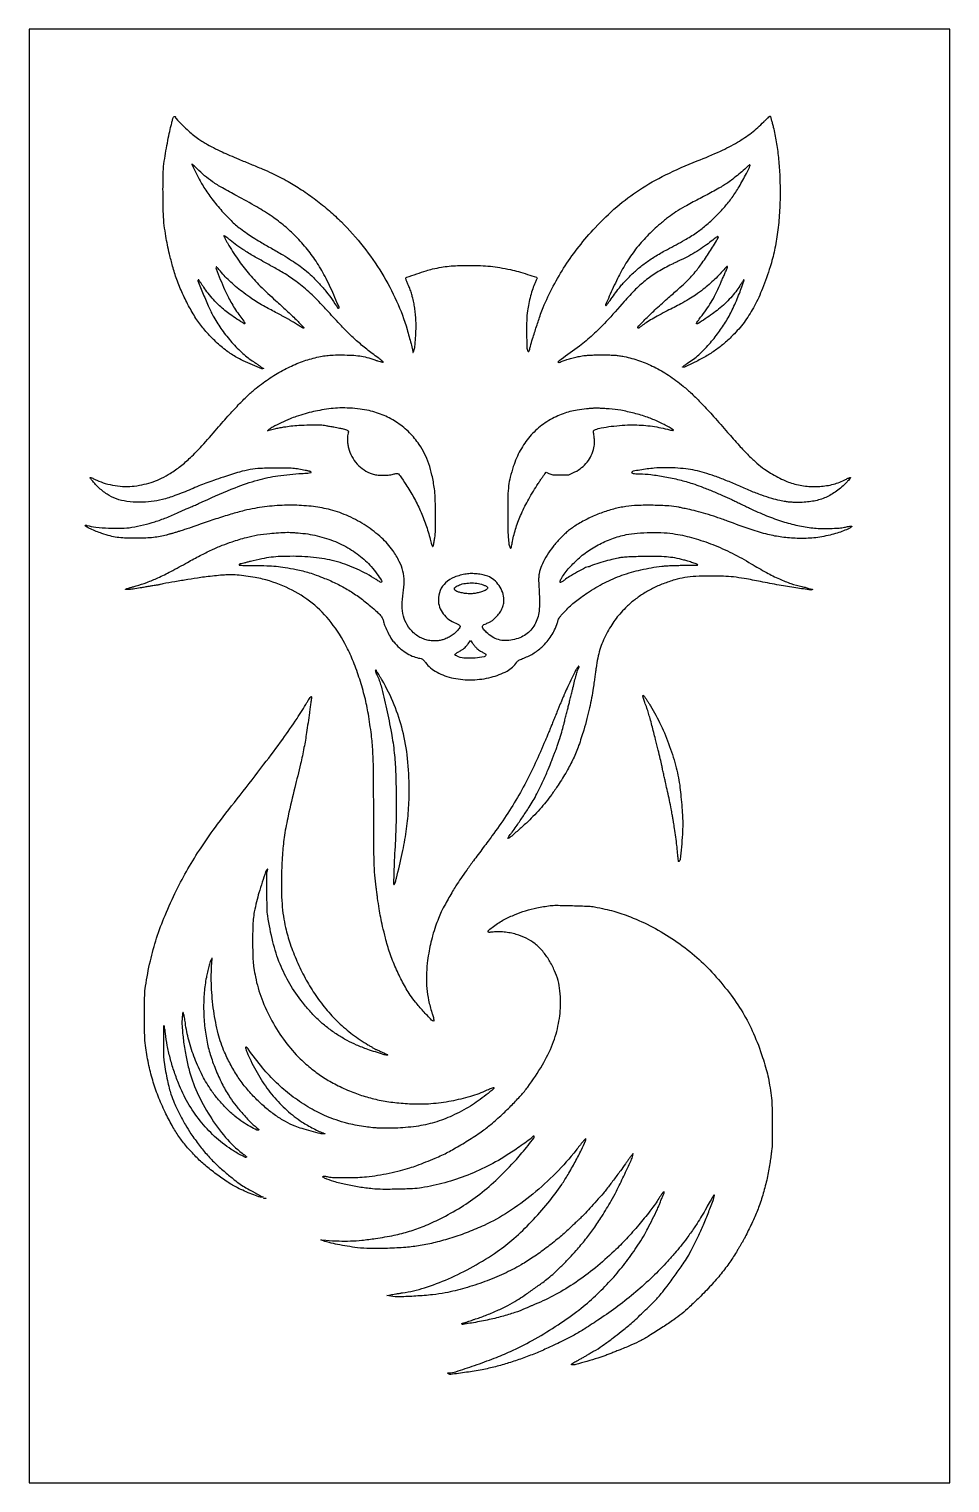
# Model space of a CAD drawing. Extents: x 0 to 1296, y 0 to 2046.
import ezdxf

# ---------------------------------------------------------------- set-up
doc = ezdxf.new("R2010")
doc.units = 0

msp = doc.modelspace()

# ---------------------------------------------------------------- linework, layer by layer
msp.add_lwpolyline([(0, 1023), (0, 0), (648, 0), (1296, 0), (1296, 1023), (1296, 2046), (648, 2046), (0, 2046)], close=True)
for points in [[(1047.353083, 1908, -0.018275), (1051.590014, 1887.448002, -0.015462), (1054.594936, 1865.463415, -0.014468), (1056.391608, 1841.864322, -0.011686), (1056.993473, 1816.454199, -0.015148), (1056.121195, 1787.370084, -0.01812), (1053.480237, 1760.09105, -0.019313), (1049.094855, 1734.752045, -0.023617), (1042.978519, 1711.5, -0.01731), (1032.206251, 1680.955874, -0.029215), (1020.837812, 1656.303643, -0.033397), (1007.956396, 1635.632422, -0.035214), (992.64334, 1617.245624, -0.020296), (980.352864, 1605.437825, -0.023934), (967.779724, 1595.334159, -0.023911), (954.288009, 1586.470588, -0.020187), (939.240269, 1578.384797, -0.000649), (927.278536, 1572.585839, -0.011786), (923.415975, 1570.830539, -0.038054), (921.336708, 1570.12554, -0.14413), (919.978857, 1570.173714, -0.564301), (919.886502, 1570.583767, -0.018158), (921.430126, 1571.961028, -0.019054), (923.696628, 1573.698697, -0.010065), (926.630245, 1575.687887, 0.016619), (935.012389, 1581.53335, 0.019965), (942.473253, 1587.59287, 0.019209), (949.656519, 1594.42649, 0.013555), (957.209777, 1602.619091, 0.020303), (970.420005, 1619.05199, 0.024899), (981.322954, 1635.451981, 0.024152), (990.795698, 1653.269991, 0.017313), (999.700354, 1674, 0.002638), (1003.223053, 1683.196079, 0.011156), (1005.181052, 1688.762506, 0.010037), (1006.31126, 1692.470613, 0.497497), (1005.910893, 1693, 0.16154), (1005.563445, 1692.884739, 0.096405), (1005.267575, 1692.559375, 0.077844), (1005.067716, 1692.073671, 0.058815), (1005, 1691.5, -0.049118), (1004.943474, 1690.925976, -0.069116), (1004.774879, 1690.440625, -0.089295), (1004.526241, 1690.113867, -0.187715), (1004.233631, 1690, 0.228937), (1003.805237, 1689.793, 0.009006), (1002.716386, 1688.368241, 0.014383), (1001.473489, 1686.573827, 0.009493), (1000.144718, 1684.445076, -0.029825), (994.648108, 1676.387782, -0.019953), (987.471374, 1667.83617, -0.019171), (979.228846, 1659.444669, -0.020158), (970.5, 1651.854923, -0.012618), (961.734343, 1645.188987, -0.008951), (951.586865, 1638.141546, -0.003133), (941.571432, 1631.538751, -0.202094), (939.558621, 1631.177107, -0.494846), (939.271343, 1631.80231, -0.020068), (940.72198, 1634.287025, -0.017961), (943.196636, 1637.869593, -0.005791), (947.112931, 1643, 0.016129), (954.926492, 1653.686891, 0.019926), (961.470668, 1664.143209, 0.018326), (967.568954, 1675.779463, 0.010709), (974.05608, 1690.126052, -0.001145), (976.803494, 1696.525391, -0.001627), (979.277202, 1702.20023, -0.000904), (981.391805, 1706.984982, -0.023888), (982.020763, 1708.236431, 0.036087), (982.395636, 1709.029955, 0.024337), (982.711308, 1709.980834, 0.024562), (982.927556, 1710.935525, 0.043941), (982.996454, 1711.736431, 0.36316), (982.685989, 1712.105993, 0.204522), (982.07781, 1711.964814, 0.05041), (980.954335, 1710.954714, 0.011176), (979.255757, 1709, -0.015231), (972.560581, 1701.420246, -0.01291), (965.04603, 1693.820892, -0.012763), (957.047765, 1686.522649, -0.013857), (948.899062, 1679.845991, -0.010613), (937.979931, 1671.75868, -0.019244), (928.67064, 1665.688948, -0.014378), (917.268084, 1659.302604, -0.003557), (898.206897, 1649.507645, 0.006854), (886.602625, 1643.447524, 0.010481), (876.728217, 1637.846877, 0.012122), (868.475872, 1632.659862, 0.020464), (861.856096, 1627.87055, -0.007838), (860.414151, 1626.770817, -0.01116), (859.097004, 1625.843224, -0.007345), (857.975656, 1625.114053, -0.141399), (857.580416, 1625, -0.654702), (856.844483, 1626.686547, -0.007424), (868.161569, 1638.528274, -0.011855), (882.764932, 1652.674276, -0.008081), (899.998451, 1668.085106, 0.003583), (913.674101, 1680.094745, 0.00954), (923.206892, 1688.919931, 0.012647), (930.660943, 1696.461654, 0.013722), (937.517851, 1704.172968, 0.022893), (947.434206, 1717.120382, 0.01104), (958.986127, 1734.533549, 0.004122), (969.987892, 1752.261724, 0.585235), (969.011432, 1754, 0.145533), (968.303124, 1753.789374, 0.009566), (966.519715, 1752.576579, 0.013226), (964.42859, 1751.010566, 0.00946), (962.171045, 1749.154312, -0.021036), (953.296041, 1742.194825, -0.014084), (942.608005, 1734.964372, -0.01378), (931.169327, 1728.122383, -0.016368), (920, 1722.325077, 0.000022), (917.542674, 1721.149939, 0.000005), (913.44375, 1719.189491, 0.000005), (908.732813, 1716.936207, 0.000005), (904, 1714.672338, 0.024707), (885.43102, 1704.634395, 0.030027), (869.166397, 1693.386926, 0.028459), (853.691146, 1679.760381, 0.018843), (837.473725, 1662.5, -0.007274), (812.168065, 1634.286643, -0.020687), (793.468925, 1615.648734, -0.023041), (774.448009, 1599.74705, -0.010996), (748.652049, 1581.007843, 0.01245), (744.615772, 1578.057774, 0.516771), (744.651819, 1577.13883, 0.231347), (746.12036, 1576.957362, 0.007868), (751.742405, 1578.993542, -0.016805), (757.068039, 1580.81538, -0.008771), (763.812457, 1582.74352, -0.008378), (771.188071, 1584.581017, -0.008806), (778.5, 1586.13792, -0.026868), (782.740604, 1586.728851, -0.009116), (788.955424, 1587.142776, -0.00785), (796.719091, 1587.395745, -0.004627), (806, 1587.466443, -0.003978), (817.409704, 1587.356997, -0.013891), (824.763418, 1587.02345, -0.018904), (830.824424, 1586.348457, -0.013773), (837.5, 1585.159498, -0.032217), (859.094924, 1579.224426, -0.032885), (879.595672, 1570.596161, -0.030978), (899.837309, 1558.843288, -0.023016), (920.669333, 1543.5259, -0.021079), (932.55815, 1533.052457, -0.010423), (946.790386, 1518.826252, -0.008654), (963.49093, 1500.807819, -0.00491), (983.110179, 1478.453633, 0.006339), (999.335103, 1460.073218, 0.012608), (1012.728631, 1446.012009, 0.015719), (1024.360729, 1435.108833, 0.024781), (1035.065737, 1426.591503, 0.022343), (1043.60815, 1421.021047, 0.014351), (1053.968025, 1415.301187, 0.01443), (1064.376281, 1410.313064, 0.027973), (1073, 1407.046207, 0.047253), (1092.581938, 1402.836624, 0.046216), (1112.754729, 1402.333252, 0.04757), (1132.090042, 1405.502938, 0.057727), (1149.185369, 1412.190324, -0.012302), (1151.44449, 1413.319762, -0.016971), (1153.528746, 1414.213434, -0.01362), (1155.276344, 1414.839273, -0.160968), (1155.987627, 1414.837458, -0.514226), (1156.126383, 1414.387491, -0.010573), (1154.409941, 1412.22964, -0.015517), (1152.058942, 1409.571361, -0.008705), (1149.048382, 1406.482581, -0.042565), (1134.532297, 1394.361359, -0.056476), (1119.426778, 1386.151873, -0.055774), (1102.71599, 1381.463018, -0.040142), (1083.389208, 1379.876993, -0.005679), (1075.343335, 1379.9552, -0.019447), (1070.123203, 1380.268614, -0.018716), (1064.843441, 1380.992647, -0.004969), (1056.48288, 1382.545555, -0.025554), (1045.337259, 1385.328482, -0.0121), (1031.273575, 1389.988745, -0.010869), (1015.258514, 1396.125285, -0.008296), (998, 1403.508578, 0.008735), (980.755718, 1410.867865, 0.011663), (964.841111, 1416.904935, 0.012968), (950.366639, 1421.594433, 0.019474), (937.5, 1424.858395, 0.0225), (924.333996, 1427.043957, 0.016023), (909.436794, 1428.350255, 0.015799), (894.182574, 1428.713755, 0.019281), (879.921932, 1428.052628, 0.011239), (869.910773, 1426.973667, 0.010304), (859.662654, 1425.420149, 0.005274), (850.381501, 1423.715921, 0.14941), (848.247926, 1422.581259, 0.451928), (848.313034, 1421.557545, 0.10757), (850.066969, 1420.723125, 0.042535), (853.775375, 1420.182665, 0.014487), (859.219726, 1420.015313, -0.029716), (875.086024, 1419.043558, -0.015163), (894.830844, 1416.041078, -0.014882), (915.34437, 1411.64746, -0.019523), (933.757038, 1406.356895, -0.011597), (945.790542, 1402.07272, -0.005749), (960.860264, 1396.110921, -0.005735), (976.153696, 1389.65058, -0.009262), (989, 1383.763943, 0.000039), (994.674811, 1381.035793, 0.000023), (1001.43369, 1377.787521, 0.000023), (1008.171146, 1374.55032, 0.00004), (1013.774265, 1371.859023, 0.015434), (1037.85631, 1361.19596, 0.020651), (1060.342661, 1353.1233, 0.022326), (1081.855575, 1347.429612, 0.024986), (1103, 1343.927782, 0.024243), (1112.968204, 1343.272047, 0.009603), (1126.699226, 1343.299416, 0.008667), (1140.03864, 1343.813666, 0.042495), (1147.5, 1344.871258, -0.004941), (1153.499008, 1346.186708, -0.028691), (1156.70158, 1346.666184, -0.148956), (1157.813878, 1346.435504, -0.508677), (1157.8937, 1345.822271, -0.080435), (1153.992401, 1343.161377, -0.016851), (1146.365732, 1339.89765, -0.017299), (1137.173725, 1336.686773, -0.015772), (1127.495763, 1334.009093, -0.014776), (1115.595488, 1331.487147, -0.019562), (1104.629594, 1329.939969, -0.019336), (1093.475491, 1329.243281, -0.013922), (1081, 1329.294816, -0.02414), (1059.619457, 1331.014174, -0.028427), (1039.658841, 1334.756882, -0.021546), (1016.266486, 1341.617286, -0.007364), (982.963177, 1353.513769, 0.007389), (967.447621, 1359.055274, 0.008609), (952.541984, 1363.847089, 0.009314), (938.839407, 1367.716167, 0.014928), (927, 1370.44729, -0.000764), (923.452361, 1371.160484, -0.000712), (919.821875, 1371.901488, -0.000709), (916.597137, 1372.569224, -0.002415), (914.5, 1373.017155, 0.038841), (900.408703, 1374.968715, 0.011228), (878.438327, 1375.793482, 0.011616), (856.078226, 1375.610939, 0.029933), (840, 1374.13981, 0.027479), (822.696579, 1370.523338, 0.023657), (804.987707, 1364.884147, 0.023376), (787.660974, 1357.51079, 0.025025), (771.5, 1348.700491, 0.012305), (764.677091, 1344.290861, 0.021233), (759.259329, 1340.250041, 0.019719), (753.941191, 1335.55992, 0.009031), (747.365119, 1329.051545, 0.026591), (737.442714, 1317.723339, 0.027804), (728.936329, 1305.567548, 0.029632), (722.414835, 1293.508199, 0.047597), (718.503826, 1282.5, 0.022199), (717.610542, 1278.135018, 0.029042), (717.206439, 1274.08313, 0.019687), (717.19635, 1268.954339, 0.004793), (717.593904, 1260.5, -0.009713), (718.345807, 1240.269339, -0.032358), (717.721759, 1226.993157, -0.047835), (715.621656, 1217.005986, -0.053638), (711.707051, 1208, -0.052096), (706.042118, 1200.086711, -0.060168), (699.104272, 1193.937566, -0.057616), (690.640326, 1189.423991, -0.042199), (680.432079, 1186.372652, -0.055038), (670.189875, 1185.384885, -0.067263), (660.680011, 1186.804125, -0.067226), (651.883882, 1190.697679, -0.054894), (643.75, 1197.018884, -0.023336), (639.470746, 1201.577434, -0.135012), (638.080891, 1204.539333, -0.252582), (638.831648, 1206.771319, -0.090463), (641.75, 1208.646309, 0.010657), (647.08138, 1210.975873, 0.032848), (650.53457, 1212.857596, 0.037162), (653.478159, 1215.044199, 0.016864), (657.002069, 1218.306811, 0.041537), (661.892376, 1224.029464, 0.048669), (665.481091, 1230.198979, 0.051515), (667.655602, 1236.61764, 0.058281), (668.351658, 1243.081285, 0.083769), (666.579183, 1253.030425, 0.066044), (661.564546, 1262.773007, 0.066238), (654.202197, 1270.843743, 0.085447), (645.552015, 1275.894654, 0.035897), (638.543406, 1277.957594, 0.027116), (630.619583, 1279.238585, 0.027138), (622.612534, 1279.653685, 0.036201), (615.353867, 1279.109456, 0.057671), (598.714408, 1274.639844, 0.092189), (586.293213, 1266.826526, 0.106593), (578.685324, 1256.011963, 0.100506), (576, 1242.787834, 0.085748), (577.748756, 1232.665789, 0.075087), (582.826246, 1223.193266, 0.071704), (590.734664, 1215.280186, 0.067162), (600.72625, 1209.712156, -0.014213), (602.596007, 1208.915654, -0.017643), (604.284747, 1208.065433, -0.016103), (605.63547, 1207.266929, -0.11326), (606.168801, 1206.726874, -0.292155), (606.126757, 1203.907903, -0.038696), (602.289031, 1198.970753, -0.040288), (596.936171, 1193.962455, -0.050207), (591.209573, 1190.281427, -0.023765), (585.164074, 1187.55667, -0.040014), (579.844564, 1185.934814, -0.040346), (574.36563, 1185.188952, -0.024639), (567.835173, 1185.153789, -0.043067), (560.423127, 1186.122557, -0.046517), (553.48391, 1188.337828, -0.046189), (547.031921, 1191.814902, -0.041378), (541.067781, 1196.533368, -0.067238), (532.167983, 1207.438235, -0.073972), (526.829243, 1219.976271, -0.065462), (524.981419, 1234.784938, -0.039088), (526.486125, 1252.5, 0.039489), (527.872237, 1268.97508, 0.061247), (526.203832, 1283.128104, 0.058939), (521.084265, 1296.83634, 0.033621), (511.945475, 1312, 0.056084), (495.985937, 1330.135911, 0.039316), (474.446219, 1346.80138, 0.038207), (449.739316, 1360.412431, 0.043451), (424.271493, 1369.430222, 0.032856), (400.177066, 1374.008494, 0.025612), (373.584136, 1375.896405, 0.024522), (345.643954, 1375.075496, 0.023465), (317.5, 1371.529704, 0.019653), (302.936306, 1368.401972, 0.0088), (284.045587, 1363.205355, 0.00818), (262.862653, 1356.596807, 0.007218), (241, 1349.030013, -0.002528), (236.047828, 1347.263852, -0.002), (230.675, 1345.402332, -0.002021), (225.67448, 1343.714719, -0.005031), (222, 1342.532085, 0.000604), (218.798789, 1341.532968, 0.000495), (215.38125, 1340.458086, 0.0005), (212.242114, 1339.463896, 0.001325), (210, 1338.744788, -0.003888), (207.951263, 1338.099264, -0.002308), (205.5, 1337.360174, -0.002309), (203.048355, 1336.645597, -0.003979), (201, 1336.076415, 0.001083), (199.057519, 1335.548751, 0.000835), (196.940625, 1334.964977, 0.000844), (194.964245, 1334.412804, 0.002018), (193.5, 1333.994665, -0.02371), (184.617348, 1331.869921, -0.021124), (175.224735, 1330.497042, -0.017312), (164.155384, 1329.740101, -0.008446), (150, 1329.502808, -0.008656), (134.382335, 1329.775233, -0.026195), (123.790271, 1330.700466, -0.03047), (114.249394, 1332.638759, -0.015414), (102.5, 1336.172778, -0.013884), (94.397076, 1339.137624, -0.014653), (86.617587, 1342.498861, -0.007297), (79.843202, 1345.785781, -0.283355), (79, 1347.154211, -0.214985), (79.172348, 1347.536522, -0.134794), (79.620359, 1347.756136, -0.080745), (80.334459, 1347.775181, -0.036855), (81.25, 1347.581808, 0.043178), (93.943229, 1345.067815, 0.01649), (111.924708, 1343.694089, 0.016679), (130.292002, 1343.511951, 0.035006), (144.5, 1344.843169, 0.0176), (161.018024, 1348.167486, 0.018588), (176.959121, 1352.595937, 0.017917), (193.043828, 1358.357646, 0.014183), (210, 1365.690372, -0.003235), (213.237586, 1367.175432, -0.002541), (216.765625, 1368.744648, -0.002568), (220.061107, 1370.170272, -0.006319), (222.5, 1371.174262, 0.005886), (224.875713, 1372.149839, 0.002726), (227.940625, 1373.470569, 0.0027), (231.146093, 1374.893301, 0.003754), (234, 1376.204343, -0.001113), (236.889311, 1377.550173, -0.000741), (240.20625, 1379.080247, -0.000746), (243.428727, 1380.555135, -0.001462), (246, 1381.718269, -0.009474), (290.207212, 1400.562281, -0.02728), (321.733894, 1411.341516, -0.033691), (350.313127, 1417.359615, -0.022186), (383.771014, 1420.575477, 0.007217), (392.161591, 1421.129159, 0.04265), (396.500987, 1421.854298, 0.560998), (396.753341, 1422.677441, 0.161099), (395.290898, 1423.527108, -0.001609), (393.940624, 1423.815039, -0.000696), (392.144826, 1424.206637, -0.000689), (390.235634, 1424.628507, -0.000914), (388.5, 1425.017867, 0.017127), (379.81428, 1426.672607, 0.018733), (371.291169, 1427.670443, 0.014952), (361.2475, 1428.164787, 0.006084), (347.561722, 1428.262095, 0.010512), (325.855848, 1427.695841, 0.030865), (310.999215, 1426.0728, 0.029178), (296.010563, 1422.581254, 0.008607), (273.5, 1415.508829, 0.002999), (259.763924, 1410.840253, 0.005929), (248.928407, 1406.940348, 0.00658), (238.954835, 1403.066231, 0.004836), (228, 1398.520491, -0.011662), (205.271907, 1389.451085, -0.026478), (187.623473, 1383.925767, -0.032547), (171.954495, 1380.987085, -0.030419), (155.676493, 1380.017364, -0.033649), (137.760198, 1381.248174, -0.053931), (122.901414, 1384.941417, -0.057315), (109.822231, 1391.517568, -0.044364), (97.303721, 1401.416185, -0.014208), (92.453383, 1406.27373, -0.022432), (88.609534, 1410.733264, -0.024595), (86.166263, 1414.17491, -0.592303), (86.618421, 1415, -0.102005), (87.132412, 1414.894038, -0.002183), (89.507082, 1413.859161, -0.004938), (92.277526, 1412.604565, -0.003299), (95.424957, 1411.116293, 0.042639), (107.260457, 1406.619899, 0.030857), (121.04673, 1403.592776, 0.03071), (135.195543, 1402.272396, 0.040512), (148.128225, 1402.91086, 0.02257), (162.186638, 1405.402888, 0.029645), (174.710895, 1409.002174, 0.030031), (186.592585, 1414.013914, 0.024164), (198.713231, 1420.754331, 0.027719), (213.17208, 1430.887104, 0.023809), (227.207868, 1443.056467, 0.01782), (243.261893, 1459.505125, 0.006794), (264.478861, 1483.5, -0.004813), (282.022463, 1503.499669, -0.009705), (296.303855, 1518.857187, -0.012132), (308.556172, 1530.930002, -0.018937), (319.730934, 1540.649984, -0.022442), (339.400528, 1555.086173, -0.026058), (359.353782, 1566.942777, -0.027264), (379.563229, 1576.199974, -0.030153), (400, 1582.853319, -0.013228), (410.173228, 1585.213789, -0.022246), (418.830847, 1586.584788, -0.020199), (428.135431, 1587.25752, -0.00885), (440.5, 1587.431672, -0.011766), (454.503829, 1587.051426, -0.024705), (465.333996, 1585.963932, -0.027182), (475.329788, 1583.897794, -0.017769), (486.600252, 1580.488878, 0.003264), (490.597403, 1579.152171, 0.004691), (494.155619, 1578.024858, 0.002568), (497.172247, 1577.117101, 0.071914), (497.982207, 1577, 0.664897), (498.211643, 1577.546866, 0.02451), (495.967822, 1579.618327, 0.012419), (491.514134, 1583.158615, 0.002214), (483, 1589.529122, -0.01431), (468.003505, 1601.326268, -0.015845), (454.222126, 1613.581713, -0.013403), (439.476576, 1628.325833, -0.006416), (421.301526, 1648, 0.006344), (410.270552, 1659.944273, 0.010459), (400.613429, 1669.720421, 0.011766), (391.461251, 1678.196662, 0.012085), (382, 1686.155622, 0.011249), (373.291421, 1692.813181, 0.015426), (365.148023, 1698.376726, 0.01179), (355.169732, 1704.425098, 0.003729), (340, 1712.988148, -0.003625), (318.305061, 1725.228599, -0.010338), (303.4493, 1734.166133, -0.014492), (292.311672, 1741.643848, -0.020486), (282.88362, 1748.979362, 0.008165), (279.651968, 1751.62409, 0.014291), (276.880633, 1753.69152, 0.008636), (274.610597, 1755.228219, 0.491365), (274.194342, 1755.083025, 0.194489), (274.23713, 1754.398556, 0.004779), (275.651817, 1751.515507, 0.009662), (277.434592, 1748.132979, 0.006342), (279.611502, 1744.304911, 0.018225), (293.738053, 1722.079819, 0.023861), (308.30756, 1702.928637, 0.022474), (325.331534, 1684.396531, 0.013644), (347, 1663.983985, -0.005474), (362.475404, 1649.87556, -0.008041), (375.739268, 1637.11004, -0.003457), (386.679653, 1626.085014, -0.664292), (386.223366, 1625, -0.124373), (385.627686, 1625.150501, -0.005199), (383.696873, 1626.21876, -0.008711), (381.425357, 1627.559368, -0.006053), (378.905036, 1629.148969, 0.00245), (376.214467, 1630.873174, 0.002243), (373.426792, 1632.622919, 0.002241), (370.923972, 1634.162759, 0.007336), (369.25, 1635.148969, 0.000045), (367.736552, 1636.010769, 0.000024), (365.853125, 1637.082902, 0.000024), (363.922289, 1638.181781, 0.000036), (362.25, 1639.133251, 0.00475), (360.203842, 1640.271653, 0.001161), (356.810938, 1642.107153, 0.001189), (352.912109, 1644.19272, 0.001186), (349, 1646.261546, -0.003003), (332.206914, 1655.220387, -0.012701), (322.319901, 1660.900774, -0.015541), (313.708435, 1666.51768, -0.00617), (302.22917, 1674.736762, -0.013857), (292.866611, 1682.024572, -0.014512), (284.069085, 1689.712078, -0.015135), (276.120317, 1697.535556, -0.019346), (269.311998, 1705.229795, 0.010488), (267.085388, 1707.837795, 0.019357), (265.152203, 1709.846038, 0.017184), (263.618252, 1711.222579, 0.528916), (263.201512, 1711.104536, 0.175958), (263.271289, 1708.481973, 0.002534), (269.158704, 1693.742616, 0.007697), (275.258355, 1679.334973, 0.015258), (280.614423, 1668.14411, 0.013847), (285.213435, 1659.816863, 0.01038), (290.716047, 1650.902953, 0.010409), (296.559298, 1642.262583, 0.01432), (302.188223, 1634.766366, -0.022096), (302.980382, 1633.676537, -0.03413), (303.554792, 1632.664204, -0.036945), (303.878693, 1631.838977, -0.278257), (303.782126, 1631.448793, -0.353595), (302.697653, 1631.333789, -0.001642), (292.522952, 1637.961887, -0.00751), (282.856947, 1644.513683, -0.015257), (275.5, 1650.005158, -0.024475), (267.821425, 1656.748858, -0.015877), (259.598392, 1665.238685, -0.015828), (251.8815, 1674.289169, -0.023244), (245.739794, 1682.75, 0.002344), (243.130723, 1686.679739, 0.003813), (240.874361, 1689.989063, 0.000699), (238.864135, 1692.880969, 0.245234), (238.636042, 1693, 0.529606), (237.657618, 1691.559649, 0.002739), (245.23465, 1672.746886, 0.009422), (253.124957, 1654.453134, 0.018937), (260.1593, 1640.393956, 0.031402), (271.392309, 1622.65771, 0.025133), (285.573107, 1605.035619, 0.025666), (300.947036, 1589.469504, 0.040748), (315.75, 1578.008382, -0.004903), (320.062379, 1575.138509, -0.007757), (323.695312, 1572.585783, -0.002836), (326.746841, 1570.343551, -0.23716), (327, 1569.83984, 0.18987), (327.126337, 1569.519141, 0.088602), (327.489583, 1569.246703, 0.068418), (328.028834, 1569.06191, 0.048418), (328.666667, 1569, -0.033835), (329.267162, 1568.959317, -0.09224), (329.66993, 1568.82618, -0.225443), (329.810903, 1568.630422, -0.246318), (329.741605, 1568.408272, -0.300381), (327.558717, 1567.961719, -0.004262), (314.594466, 1573.296046, -0.011844), (301.509059, 1579.179863, -0.018163), (290.5, 1584.947301, -0.037016), (276.257797, 1594.542971, -0.023913), (261.231666, 1607.581752, -0.023686), (247.283026, 1622.23072, -0.032427), (236.284179, 1636.737464, -0.02144), (225.716387, 1654.326599, -0.018203), (216.06092, 1673.729863, -0.018355), (207.93381, 1693.57825, -0.023167), (201.964253, 1712.5, -0.004435), (197.649048, 1729.370894, -0.009955), (194.743767, 1742.264239, -0.010811), (192.498872, 1754.594012, -0.00626), (190.307671, 1769.5, -0.026144), (188.983978, 1785.773805, -0.005832), (188.503707, 1813.660876, -0.005578), (188.659497, 1841.476671, -0.03032), (189.824309, 1856.5, -0.00602), (192.023567, 1871.047627, -0.005891), (194.587235, 1885.644237, -0.006181), (197.30543, 1899.192374, -0.010351), (199.965752, 1910.5, 0.000855), (200.701733, 1913.381641, 0.000867), (201.4242, 1916.251562, 0.000843), (202.044122, 1918.750203, 0.003567), (202.402215, 1920.25, -0.102569), (203.137907, 1921.847129, -0.118168), (204.41883, 1922.924868, -0.24264), (205.482348, 1922.912256, -0.277528), (206, 1922.051474, 0.195452), (206.853704, 1919.950975, 0.003327), (215.76689, 1910.918068, 0.009133), (224.645456, 1902.357784, 0.023068), (231.491317, 1896.55928, 0.008883), (238.710151, 1891.197299, 0.016288), (244.804009, 1887.130145, 0.01595), (251.235116, 1883.413262, 0.008128), (259.532413, 1879.136767, 0.004592), (271.598558, 1873.301329, 0.006264), (282.585957, 1868.278928, 0.005285), (295.024237, 1862.937079, 0.002189), (311.949927, 1855.965817, -0.004397), (328.238908, 1849.172523, -0.007922), (341.450644, 1843.276417, -0.009109), (353.091691, 1837.598246, -0.009152), (364.5, 1831.50823, -0.019907), (383.612898, 1819.830714, -0.015376), (403.501032, 1805.6621, -0.015281), (422.641532, 1790.173828, -0.018702), (439.507991, 1774.515268, -0.029127), (470.228022, 1739.971796, -0.029832), (496.461554, 1702.356936, -0.0307), (517.334804, 1663.031319, -0.035796), (532.035434, 1623.378362, -0.004264), (534.940707, 1613.078789, -0.004831), (537.547265, 1603.150445, -0.003192), (539.663552, 1594.52855, -0.049915), (540.070462, 1591.522933, 0.17534), (540.240401, 1591.099878, 0.464531), (540.524016, 1591.10784, 0.06632), (541.000777, 1591.902222, 0.012029), (541.646441, 1593.5, 0.063716), (543.027742, 1599.327933, 0.009636), (544.061471, 1611.292176, 0.01156), (544.630523, 1624.276994, 0.017889), (544.461083, 1635.5, 0.009333), (543.783735, 1645.225237, 0.015074), (542.804062, 1653.464432, 0.01608), (541.385016, 1661.233969, 0.012875), (539.374821, 1669.5, 0.003494), (537.646637, 1675.713095, 0.017979), (536.542199, 1679.111319, 0.017974), (535.196349, 1682.421792, 0.003491), (532.51251, 1688.288305, -0.014543), (531.51606, 1690.600148, -0.019327), (530.754405, 1692.758626, -0.01692), (530.26057, 1694.565873, -0.150959), (530.314873, 1695.378162, -0.219089), (531.69674, 1696.726251, -0.002032), (545.501275, 1701.57216, -0.007276), (558.661298, 1705.918415, -0.020591), (568, 1708.435291, -0.012352), (580.294266, 1710.893888, -0.018531), (591.135885, 1712.373263, -0.016459), (602.953616, 1713.150137, -0.007407), (618.5, 1713.428677, -0.009114), (635.506919, 1713.171405, -0.017034), (649.241855, 1712.243999, -0.017957), (662.390592, 1710.42598, -0.011527), (677.5, 1707.420421, -0.013364), (688.652268, 1704.618633, -0.008594), (701.431806, 1700.804338, -0.002216), (714.138254, 1696.71069, -0.324383), (715, 1695.522172, -0.102691), (714.961679, 1695.337557, -0.000449), (714.150433, 1693.472191, -0.002148), (713.216526, 1691.354913, -0.001351), (712.107858, 1688.888315, 0.025134), (708.85809, 1680.628918, 0.014857), (705.77831, 1670.489522, 0.01449), (703.186485, 1659.721276, 0.017624), (701.411122, 1649.5, 0.02771), (700.343433, 1636.400643, 0.00952), (700.212443, 1617.369093, 0.00531), (700.648733, 1598.216944, 0.115003), (702.10027, 1592.812644, 0.155761), (702.846416, 1592.088607, 0.408532), (703.489394, 1592.297663, 0.054928), (704.182222, 1594.078571, 0.003486), (705.594505, 1599.512016, -0.014067), (708.597174, 1610.135634, -0.003445), (714.149773, 1627.441272, -0.003283), (719.909882, 1644.596585, -0.016746), (723.492258, 1654, -0.021992), (737.822491, 1684.324706, -0.022884), (754.588564, 1712.861861, -0.02258), (774.114301, 1740.091055, -0.020236), (796.709204, 1766.5, -0.027737), (827.196934, 1795.894606, -0.033198), (859.055506, 1819.878885, -0.030971), (895.629751, 1840.675457, -0.019632), (940.5, 1860.489882, 0.012527), (972.955785, 1874.274611, 0.026315), (997.261618, 1886.90706, 0.032201), (1016.703755, 1900.102856, 0.03402), (1033.914321, 1915.464497, -0.0084), (1037.193814, 1918.708189, -0.01401), (1040.074059, 1921.312299, -0.00765), (1042.503977, 1923.32505, -0.391428), (1043.067788, 1923.285679, -0.118922), (1043.45331, 1922.609466, -0.002024), (1044.631491, 1918.471418, -0.005047), (1045.940559, 1913.613837, -0.003322)], [(229, 1856.501442, 0.116638), (229.416708, 1854.739408, 0.001165), (235.264498, 1843.134899, 0.00415), (240.8611, 1832.316559, 0.013865), (244.786075, 1825.355937, 0.025984), (255.745229, 1809.098191, 0.01822), (269.658287, 1791.946361, 0.018439), (284.285649, 1776.396085, 0.034796), (297.345896, 1765.181024, 0.007833), (306.75524, 1758.40229, 0.010986), (315.378569, 1752.67003, 0.008611), (325.686638, 1746.38588, 0.002862), (341, 1737.525741, -0.004301), (357.171256, 1728.107027, -0.00903), (369.539284, 1720.454762, -0.011322), (379.522687, 1713.701143, -0.01536), (388.199187, 1707.130798, -0.023583), (397.790658, 1698.615997, -0.013631), (408.536721, 1687.54212, -0.013627), (418.675992, 1675.884784, -0.023323), (426.393781, 1665.561577, 0.001761), (434.726139, 1653.352263, 0.419042), (435.933491, 1653.139051, 0.351171), (436.306621, 1654.453823, 0.001642), (430.375447, 1668.397119, 0.015642), (417.926161, 1695.065218, 0.025611), (405.555948, 1716.707966, 0.027687), (391.799089, 1735.742541, 0.023017), (375.191182, 1754.405339, 0.025688), (359.575441, 1768.842575, 0.023215), (342.041872, 1782.127938, 0.019238), (320.479978, 1795.752212, 0.009673), (292.306569, 1811.352802, -0.007747), (272.093, 1822.444238, -0.02046), (258.095398, 1831.186166, -0.026101), (246.975657, 1839.66343, -0.022725), (236.25, 1849.635359, 0.003281), (233.468983, 1852.430209, 0.005778), (231.129687, 1854.697473, 0.001914), (229.143705, 1856.563922, 0.65565)], [(1011.980178, 1853.452318, -0.025713), (1007.23762, 1848.851848, -0.006463), (999.040481, 1841.86509, -0.006921), (990.365754, 1834.863295, -0.015196), (983.5, 1829.806161, -0.011163), (977.205587, 1825.663001, -0.01205), (970.88895, 1821.913329, -0.006114), (961.5924, 1816.841994, -0.000832), (942, 1806.504724, 0.005113), (922.736662, 1796.129282, 0.016984), (910.385366, 1788.754956, 0.021424), (900.140765, 1781.517492, 0.012625), (888.514367, 1772.055069, 0.022653), (869.699906, 1754.397444, 0.026998), (853.695624, 1736.069683, 0.027513), (840.008264, 1716.437169, 0.025293), (828.137093, 1694.873677, 0.004627), (822.174204, 1682.319177, 0.004905), (816.561944, 1669.897311, 0.000838), (811.362104, 1658.026797, 0.308403), (811.530765, 1657.135902, 0.415168), (812.192773, 1657.13698, 0.026748), (813.610592, 1658.725569, 0.012005), (816.090997, 1661.9805, 0.000995), (822.315929, 1670.605399, -0.004066), (828.662941, 1679.286559, -0.014976), (832.881322, 1684.617735, -0.015044), (837.401846, 1689.674879, -0.004132), (844.821798, 1697.361026, -0.021604), (856.292168, 1708.080113, -0.021072), (868.737655, 1717.863655, -0.019884), (882.64117, 1727.058791, -0.01526), (898.5, 1736.013783, 0.007359), (922.790829, 1749.22834, 0.021899), (938.872792, 1759.238106, 0.02691), (952.121802, 1769.401109, 0.016733), (966.569691, 1782.636087, 0.019621), (978.993378, 1795.799813, 0.023874), (989.513456, 1809.091887, 0.022192), (999.298485, 1824.112286, 0.013643), (1009.527927, 1842.584671, 0.008636), (1013.264557, 1850.104338, 0.05555), (1014.649763, 1854.110285, 0.598133), (1013.910383, 1854.751785, 0.115041)], [(425, 1511.906954, 0.010228), (411.998161, 1509.943109, 0.013362), (400.205799, 1507.58841, 0.013409), (388.589526, 1504.614534, 0.010422), (376.120899, 1500.780924, 0.022694), (367.265544, 1497.402064, 0.008135), (354.963498, 1491.817177, 0.006443), (343.080102, 1485.998763, 0.052441), (338, 1482.721144), (335.5, 1480.708695), (338, 1481.421858, -0.007104), (345.616938, 1483.478143, -0.013205), (351.856401, 1484.893462, -0.011513), (358.700925, 1486.093929, -0.004132), (368.5, 1487.498195, -0.022005), (379.559668, 1488.497048, -0.00856), (394.916789, 1488.941745, -0.007431), (409.852304, 1488.896455, -0.042889), (417.700779, 1488.080274, 0.001316), (419.998852, 1487.646136, 0.000602), (422.999604, 1487.091166, 0.000596), (426.160648, 1486.514384, 0.000823), (429, 1486.004626, -0.003601), (437.021236, 1484.518497, -0.012914), (442.110034, 1483.400687, -0.019561), (445.538532, 1482.410464, -0.059928), (447.723169, 1481.381981, -0.040141), (448.857659, 1480.537388, -0.136923), (449.35632, 1479.773692, -0.131982), (449.397072, 1478.845005, -0.036198), (448.973169, 1477.429428, 0.074023), (448.168779, 1473.755518, 0.024149), (448.060381, 1468.191992, 0.024171), (448.52917, 1462.126881, 0.031263), (449.572082, 1456.644345, 0.059062), (454.304461, 1444.387694, 0.062915), (461.694637, 1433.861669, 0.063748), (471.373009, 1425.615203, 0.063441), (482.831885, 1420.056634, 0.049065), (489.313409, 1418.560314, 0.029271), (497.215658, 1418.003809, 0.028831), (505.352193, 1418.377248, 0.039245), (512.574853, 1419.70619, -0.033885), (517.407878, 1420.649053, -0.20634), (519.799356, 1419.956076, -0.071999), (522.114146, 1417.410929, -0.001998), (530.429149, 1405, -0.021425), (541.207664, 1387.158547, -0.020735), (550.546968, 1368.267565, -0.02055), (558.365743, 1348.495893, -0.020145), (564.592726, 1328.018224, 0.006734), (566.523128, 1320.999106, 0.065224), (567.757456, 1318.175527, 0.562396), (568.647901, 1318.172147, 0.101678), (569.352904, 1320.119748, -0.002109), (569.613965, 1321.8604, -0.000671), (570.017132, 1324.450295, -0.00067), (570.474073, 1327.334692, -0.000747), (570.922652, 1330.115297, 0.036927), (571.864536, 1340.837493, 0.00479), (571.96155, 1363.834599, 0.005231), (571.598074, 1386.801528, 0.029585), (570.553286, 1399, 0.0178), (567.034818, 1418.314551, 0.028946), (562.530361, 1434.361439, 0.032518), (556.673069, 1448.349553, 0.033023), (549.077578, 1461.385035, 0.048157), (535.356094, 1478.015554, 0.047759), (518.671141, 1491.765656, 0.047307), (499.523148, 1502.208273, 0.045467), (478.5, 1509.032183, 0.024823), (465.817077, 1511.25311, 0.017511), (451.399755, 1512.535295, 0.017646), (437.14826, 1512.797479, 0.028148)], [(784.5, 1511.536361, 0.012997), (771.567357, 1509.792388, 0.023131), (761.053731, 1507.592262, 0.025517), (751.52566, 1504.607639, 0.020849), (741.670995, 1500.484318, 0.052306), (721.664482, 1488.424104, 0.053707), (704.791559, 1472.568849, 0.052435), (691.357805, 1453.11692, 0.045787), (681.538071, 1430.406604, 0.016707), (677.20489, 1415.516646, 0.032229), (674.917849, 1403.318903, 0.024322), (673.872425, 1388.87963, 0.005929), (673.591036, 1365, 0.004298), (673.769228, 1344.449058, 0.013286), (674.377585, 1330.580093, 0.017335), (675.386314, 1321.015293, 0.090226), (677.04669, 1316, 0.269554), (677.749372, 1315.574449, 0.318918), (678.377116, 1316.003453, 0.037992), (679.052465, 1318.370702, 0.002792), (680.371297, 1325, -0.030282), (685.365777, 1344.451304, -0.026629), (692.851614, 1364.033842, -0.02413), (703.144588, 1384.467384, -0.016825), (716.60825, 1406.5, -0.002117), (719.524209, 1410.889094, -0.002566), (722.297331, 1414.979557, -0.00217), (724.663353, 1418.399339, -0.017663), (725.807019, 1419.919767), (727.764714, 1422.339534), (731.632357, 1420.419767, 0.047559), (734.183806, 1419.442786, 0.037719), (737.081117, 1418.869818, 0.023815), (741.090792, 1418.57975, 0.006149), (747.575391, 1418.5), (759.650782, 1418.5), (768.209234, 1422.74088, 0.054272), (777.685688, 1428.794882, 0.057089), (785.459075, 1436.655626, 0.056797), (791.284865, 1446.109179, 0.052759), (795.010211, 1456.866094, 0.040352), (795.631495, 1461.052941, 0.024133), (795.724126, 1466.087067, 0.021817), (795.309099, 1471.724683, 0.017384), (794.386374, 1477.753395, -0.030685), (794.145182, 1479.668362, -0.150471), (794.395874, 1480.716534, -0.137397), (795.206551, 1481.493629, -0.024048), (797.136002, 1482.409243, -0.054497), (805.281254, 1484.805372, -0.012927), (819.292552, 1486.942546, -0.013698), (834.888397, 1488.477726, -0.017539), (849.307371, 1488.992011, -0.015655), (861.782506, 1488.608544, -0.015981), (874.123245, 1487.445136, -0.016063), (886.302787, 1485.503613, -0.016211), (898.29498, 1482.788909, 0.007502), (901.320879, 1482.048309, 0.011621), (903.955842, 1481.509267, 0.006019), (906.164813, 1481.138015, 0.239389), (906.619858, 1481.286524, 0.486889), (906.518684, 1482.119906, 0.004906), (900.639515, 1485.596007, 0.011482), (893.650477, 1489.42495, 0.008339), (885.708939, 1493.374927, 0.028675), (870.197898, 1499.706247, 0.018673), (851.669782, 1505.29308, 0.01871), (832.859713, 1509.461953, 0.029757), (816.5, 1511.454377, -0.000646), (812.304745, 1511.718966, -0.000584), (807.96875, 1512.003141, -0.000585), (804.087036, 1512.266661, -0.001873), (801.5, 1512.455066, 0.025987), (798.806963, 1512.521006, 0.006627), (794.44375, 1512.343169, 0.006735), (789.460939, 1512.00652, 0.00678)], [(378.653421, 1337.00928, -0.038148), (405.609701, 1332.828008, -0.040617), (431.036915, 1324.645519, -0.042025), (453.999281, 1312.792301, -0.047711), (473.624445, 1297.690393, -0.026836), (481.537142, 1289.463127, -0.019885), (489.399154, 1279.590073, -0.011094), (496.051934, 1270.082263, -0.357609), (495.792673, 1267.45934, -0.318407), (495.337695, 1267.381762, -0.008163), (493.376956, 1268.362892, -0.014413), (491.035328, 1269.669961, -0.008969), (488.363449, 1271.329757, 0.03548), (461.622992, 1286.038105, 0.039871), (434.076473, 1296.163479, 0.038526), (404.457831, 1302.029753, 0.029518), (371.5, 1303.99297, 0.009168), (353.856423, 1303.677879, 0.020818), (340.559932, 1302.641011, 0.021579), (327.687723, 1300.529286, 0.010586), (311.5, 1296.791478, -0.000554), (306.740836, 1295.591516, -0.000715), (302.367486, 1294.500629, -0.000541), (298.699043, 1293.595357, -0.006316), (297.261655, 1293.261492, 0.041542), (296.443333, 1293.009583, 0.075476), (295.841611, 1292.655135, 0.120258), (295.543456, 1292.261651, 0.245416), (295.570672, 1291.885651, 0.246998), (296.178857, 1291.526915, 0.001875), (302.120238, 1291.26016, 0.006329), (309.016083, 1291.063858, 0.00395), (317.098431, 1291, -0.006876), (334.656525, 1290.758546, -0.016316), (347.697715, 1289.97341, -0.017232), (360.229863, 1288.370375, -0.008551), (376, 1285.520462, -0.012917), (385.329243, 1283.417401, -0.013866), (394.317301, 1280.878677, -0.01213), (404.118403, 1277.551384, -0.006578), (416.009613, 1273.011744, -0.019858), (433.551196, 1265.229558, -0.021939), (449.830925, 1256.311867, -0.021854), (465.321932, 1245.968708, -0.0194), (480.5, 1233.913996, -0.006952), (489.708358, 1225.773815, -0.033114), (494.58004, 1220.71731, -0.057306), (497.348967, 1216.546683, -0.063709), (498.979629, 1212, 0.042368), (501.031226, 1205.409736, 0.018611), (504.791672, 1197.07207, 0.018591), (509.152797, 1189.052832, 0.043314), (513.132521, 1183.5, 0.033952), (521.205005, 1175.279263, 0.038302), (530.013804, 1168.582047, 0.040925), (539.132957, 1163.698282, 0.053957), (548.131205, 1160.894405, -0.019569), (551.754406, 1160.033091, -0.076906), (553.839167, 1159.086971, -0.072607), (555.600319, 1157.528239, -0.016271), (558.092764, 1154.37443, 0.061461), (564.976616, 1147.117567, 0.045628), (574.119078, 1140.892218, 0.041807), (585.106784, 1135.945118, 0.034424), (597.5, 1132.506297, 0.057412), (623.837586, 1130.205237, 0.055536), (650.317068, 1133.896541, 0.060787), (672.636615, 1142.576396, 0.125259), (686.359702, 1155.145534, -0.073887), (687.484463, 1156.40859, -0.036753), (689.229889, 1157.660657, -0.031024), (691.510128, 1158.867461, -0.019916), (694.285759, 1159.991928, 0.022173), (702.103152, 1163.200051, 0.026159), (709.172738, 1166.935271, 0.026909), (715.640026, 1171.285941, 0.026316), (721.653162, 1176.336426, 0.026668), (729.130513, 1184.105813, 0.036285), (734.940871, 1191.903461, 0.036062), (739.588693, 1200.497762, 0.025871), (743.558322, 1210.674021, -0.019604), (745.33848, 1215.411969, -0.049148), (747.09652, 1218.654474, -0.037668), (749.714452, 1221.95657, -0.007819), (754.82676, 1227.321631, -0.010879), (762.196141, 1234.497908, -0.016599), (768.923353, 1240.36455, -0.015477), (776.362578, 1246.055491, -0.007972), (786, 1252.735944, -0.029876), (809.731508, 1266.655147, -0.03183), (834.465953, 1277.319781, -0.030798), (861.086978, 1285.028558, -0.02474), (890.476217, 1290.098164, -0.015181), (895.657891, 1290.570943, -0.004701), (903.477343, 1290.971859, -0.004697), (912.232611, 1291.255898, -0.005151), (920.726217, 1291.364076, 0.002867), (928.500143, 1291.427571, 0.004778), (935.044576, 1291.581113, 0.000918), (940.75572, 1291.780221, 0.403509), (941, 1292.033631, 0.317023), (940.58406, 1292.623708, 0.001889), (933.976808, 1294.953631, 0.00788), (927.340527, 1297.148998, 0.011959), (921.5, 1298.82723, 0.018503), (908.820096, 1301.647867, 0.024396), (897.083394, 1303.219312, 0.019236), (883.285358, 1303.852382, 0.006803), (863.5, 1303.729233, 0.003436), (851.245175, 1303.401937, 0.007168), (841.70688, 1302.944627, 0.00899), (834.316693, 1302.350499, 0.022949), (829, 1301.579075, 0.017196), (820.340739, 1299.602945, 0.005895), (807.939948, 1296.163608, 0.004585), (795.818433, 1292.526471, 0.039853), (790.596362, 1290.438632, -0.010071), (789.425876, 1289.887781, -0.012341), (788.310238, 1289.422598, -0.010853), (787.360719, 1289.077437, -0.081921), (786.891262, 1289, 0.121021), (783.313147, 1288.121073, 0.005311), (771.92056, 1282.009784, 0.009739), (760.78782, 1275.599183, 0.027553), (753.373862, 1270.559295, -0.010262), (749.799689, 1267.944553, -0.097534), (748.075861, 1267.181712, -0.451771), (747.409868, 1267.663719, -0.100945), (747.57792, 1269.25, -0.066531), (749.794378, 1273.962689, -0.017949), (754.524506, 1280.753878, -0.017913), (760.481842, 1288.119345, -0.018101), (766.931307, 1295.013063, -0.037236), (782.805562, 1308.603569, -0.03533), (800.791424, 1319.954519, -0.035221), (820.254101, 1328.691178, -0.036459), (840.529118, 1334.491357, -0.031559), (855.670529, 1336.666039, -0.016642), (874.651182, 1337.544931, -0.016602), (893.911737, 1337.15564, -0.027836), (910, 1335.393947, -0.029365), (935.501381, 1329.599223, -0.023135), (962.312563, 1320.463289, -0.022033), (989.570339, 1308.332158, -0.020325), (1016.417682, 1293.545383, 0.010858), (1037.819447, 1281.224231, 0.019152), (1056.06969, 1272.128682, 0.022827), (1072.306175, 1265.673647, 0.031002), (1087.5, 1261.455977, -0.007532), (1090.633591, 1260.742556, -0.01032), (1093.429062, 1260.00023, -0.007367), (1095.72894, 1259.301557, -0.109883), (1096.45, 1258.88048, 0.102352), (1097.012318, 1258.540772, 0.029589), (1097.992396, 1258.258641, 0.028419), (1099.161275, 1258.064841, 0.026877), (1100.366667, 1258, -0.019663), (1101.463622, 1257.956845, -0.044793), (1102.280106, 1257.818231, -0.097362), (1102.698191, 1257.615342, -0.455682), (1102.714546, 1257.381213, -0.236111), (1100.219319, 1256.549698, -0.001953), (1079.268614, 1259.629733, -0.006622), (1055.675591, 1263.512679, -0.004797), (1029.5, 1268.437071, 0.004996), (1006.641868, 1272.727936, 0.016423), (991.446787, 1274.911459, 0.018679), (977.187021, 1275.947465, 0.008052), (958.129213, 1276.310894, 0.013689), (938.276313, 1275.826122, 0.028327), (922.859343, 1274.14788, 0.030926), (908.614495, 1270.859077, 0.019958), (892.581151, 1265.391556, 0.024092), (877.589901, 1258.755616, 0.025907), (863.67764, 1250.850726, 0.026498), (850.949707, 1241.735438, 0.02799), (839.5, 1231.479779, 0.016314), (831.402173, 1222.818021, 0.021186), (824.597748, 1214.347788, 0.021168), (818.530079, 1205.326076, 0.016241), (812.655206, 1195, 0.021862), (807.363815, 1183.791498, 0.02528), (803.350572, 1172.687075, 0.024), (800.325212, 1160.752365, 0.01662), (798.009665, 1147.018968, -0.000908), (797.305164, 1141.856001, -0.000501), (796.42611, 1135.546578, -0.000412), (795.344326, 1127.88441, -0.000226), (794.007175, 1118.5, -0.010922), (791.752113, 1104.858562, -0.009349), (788.796586, 1090.598683, -0.008764), (785.102409, 1075.541711, -0.007072), (780.62357, 1059.5, -0.01468), (773.470928, 1037.606367, -0.022764), (765.902647, 1019.228321, -0.022689), (756.675573, 1001.571078, -0.014457), (744.443748, 981.878543, -0.008614), (735.524568, 968.896025, -0.01377), (727.41801, 958.159532, -0.014353), (718.986209, 948.209, -0.010538), (709.098348, 937.65338, -0.012706), (699.874293, 928.681088, -0.007069), (688.207506, 918.197889, -0.002124), (676.22882, 907.826044, -0.179228), (673.9984, 907, -0.584489), (673.827353, 907.303704, -0.007733), (675.249711, 909.570312, -0.012431), (677.183863, 912.392971, -0.006856), (679.679734, 915.75, 0.012249), (685.555126, 923.833216, 0.003111), (694.683783, 937.239473, 0.003221), (703.720898, 950.87948, 0.010205), (709.522644, 960.168638, 0.019963), (714.63157, 969.565959, 0.005212), (722.067095, 985.052816, 0.005534), (729.380956, 1001.164802, 0.01267), (734.447331, 1013.5, -0.000518), (736.701428, 1019.391583, -0.000712), (738.740168, 1024.68125, -0.00045), (740.464963, 1029.125536, -0.008625), (741.027294, 1030.5, 0.021321), (743.394589, 1036.733174, 0.004456), (746.975836, 1047.858911, 0.004961), (750.481325, 1059.496298, 0.010819), (752.886364, 1068.5, -0.001039), (754.256779, 1074.064721, -0.000555), (755.973366, 1080.940625, -0.000552), (757.74193, 1087.958593, -0.000861), (759.282562, 1094, 0.00147), (760.806439, 1100.006266, 0.000973), (762.522776, 1106.9125, 0.000979), (764.164294, 1113.629616, 0.001904), (765.44393, 1119, -0.004424), (767.736459, 1128.410712, -0.006424), (769.939269, 1136.669676, -0.005632), (771.891635, 1143.339471, -0.047326), (773.084507, 1146.236431, 0.025343), (773.998272, 1148.205342, 0.228443), (773.937933, 1149.127495, 0.487188), (773.358256, 1149.21486, 0.038674), (772.152639, 1147.884859, 0.04615), (769.722581, 1144.067111, 0.003137), (763.908766, 1132.574322, 0.004988), (758.145331, 1120.706201, 0.010981), (754.032524, 1111.5, -0.000185), (752.428639, 1107.691066, -0.000087), (750.351461, 1102.765625, -0.000086), (748.172741, 1097.604383, -0.000121), (746.226846, 1093, 0.002026), (744.116854, 1087.953779, 0.000917), (741.390868, 1081.325, 0.000907), (738.539631, 1074.3191, 0.001242), (735.999508, 1068, -0.001527), (733.528127, 1061.862039, -0.001306), (730.887455, 1055.409375, -0.001315), (728.456147, 1049.556009, -0.003752), (726.723004, 1045.5, 0.001035), (725.099111, 1041.756104, 0.000531), (723.078746, 1037.057874, 0.000528), (721.009098, 1032.2168, 0.000797), (719.217372, 1027.99489, -0.015601), (705.301366, 997.728333, -0.015185), (689.406556, 968.109028, -0.014948), (671.484466, 939.059343, -0.014032), (651.492231, 910.5, -0.000041), (646.172196, 903.338, -0.000019), (639.257265, 894.03125, -0.000019), (631.991013, 884.253215, -0.000026), (625.485094, 875.5, 0.003905), (615.96612, 862.483247, 0.005376), (607.631574, 850.630504, 0.006001), (600.813696, 840.449996, 0.01476), (596.12055, 832.77083, 0.003068), (585.846321, 814.528432, 0.013541), (580.153324, 803.585446, 0.019528), (576.115498, 794.385427, 0.012282), (572.089455, 783.354891, 0.011226), (567.95151, 770.116689, 0.014968), (564.827984, 757.912982, 0.014861), (562.424007, 745.474568, 0.010817), (560.463957, 731.521806, 0.023308), (559.146893, 713.087143, 0.029213), (559.724152, 695.96066, 0.029529), (562.281326, 679.170733, 0.024718), (566.908309, 661.75, -0.006066), (568.495228, 656.563044, -0.01794), (569.412713, 652.953213, -0.0184), (569.8555, 650.466598, -0.455666), (569.44981, 650, -0.207689), (566.383761, 651.330984, -0.004223), (554.742915, 663.997224, -0.010568), (543.736694, 676.707846, -0.027236), (536.50531, 686.459723, -0.023589), (525.723693, 704.592406, -0.019915), (516.024744, 724.699382, -0.019655), (507.824783, 745.821146, -0.021199), (501.536627, 767, -0.004178), (497.601526, 783.229918, -0.00894), (494.893442, 795.834438, -0.009469), (492.732986, 808.066803, -0.005317), (490.548641, 823, 0.000052), (489.912147, 827.696109, 0.000056), (489.287562, 832.296875, 0.000053), (488.74913, 836.256583, 0.000258), (488.442655, 838.5, -0.0153), (486.661404, 855.291061, -0.010866), (485.651493, 874.199904, -0.006447), (485.149799, 900.976634, -0.00142), (485.011847, 946.941402, 0.002118), (484.775116, 1000.772769, 0.011734), (483.846038, 1029.705396, 0.017675), (481.715201, 1053.078538, 0.009246), (477.499243, 1082, 0.021017), (472.567815, 1105.685549, 0.016269), (465.288086, 1131.01738, 0.016408), (456.484088, 1155.501619, 0.023237), (446.948618, 1176.600921, 0.048019), (425.126908, 1210.879977, 0.057425), (398.285785, 1238.144137, 0.057882), (366.137475, 1258.427693, 0.050002), (328.588542, 1272.01939, 0.018545), (317.973001, 1274.28528, 0.011155), (305.238336, 1276.221668, 0.01118), (292.637254, 1277.565379, 0.021555), (282.5, 1277.978908, 0.017596), (275.041402, 1277.698922, 0.005623), (263.980024, 1276.76807, 0.005748), (252.087096, 1275.494279, 0.008055), (241.5, 1274.063784, 0.002348), (223.49151, 1271.247875, 0.002249), (205.248313, 1268.223184, 0.000866), (188.365776, 1265.315917, 0.04326), (185.103574, 1264.452536, -0.034898), (184.23624, 1264.207419, -0.004399), (182.324423, 1263.826113, -0.00515), (180.042879, 1263.416206, -0.004256), (177.603574, 1263.025172, 0.002432), (174.300242, 1262.507982, 0.000601), (168.886675, 1261.626725, 0.000615), (162.690419, 1260.602583, 0.000616), (156.5, 1259.563745, -0.007121), (146.396085, 1258.003035, -0.015722), (138.636178, 1257.165057, -0.075605), (136.030144, 1257.360334, -0.758624), (136, 1258.000064, -0.007599), (137.574795, 1258.495305, -0.000792), (141.290625, 1259.595685, -0.000983), (145.721946, 1260.890851, -0.000787), (150.5, 1262.269019, 0.019906), (165.874786, 1267.347833, 0.017767), (181.402207, 1273.810201, 0.014009), (199.458548, 1282.709693, 0.006063), (223, 1295.511577, -0.008095), (240.75763, 1305.074923, -0.01118), (257.015503, 1313.038157, -0.01244), (271.965731, 1319.504459, -0.016968), (285.75947, 1324.530392, -0.011702), (305.796487, 1330.555016, -0.024883), (321.594975, 1334.069899, -0.022334), (338.693195, 1336.2097, -0.00775), (363.5, 1337.80798, -0.022452), (365.318142, 1337.815152, -0.002927), (369.188818, 1337.633851, -0.003403), (373.78025, 1337.360503, -0.00284)], [(636.763167, 1264.696544, -0.019945), (638.924464, 1264.023928, -0.018871), (641.06629, 1263.170116, -0.019219), (642.902426, 1262.270669, -0.060481), (644.021263, 1261.480757, -0.021969), (645.155541, 1260.359792, -0.162607), (645.464551, 1259.676982, -0.182451), (645.282364, 1258.987535, -0.029079), (644.391898, 1257.880549, -0.109392), (641.912764, 1256.120699, -0.020349), (636.651158, 1254.14798, -0.022428), (630.630699, 1252.461233, -0.029365), (625, 1251.496979, -0.038369), (619.410615, 1251.305789, -0.024073), (612.89338, 1251.898152, -0.024148), (606.703993, 1253.06967, -0.054856), (602.229356, 1254.677505, -0.062286), (599.410907, 1256.519914, -0.225454), (598.552621, 1258.42178, -0.214523), (599.470102, 1260.359505, -0.056874), (602.378872, 1262.316879, -0.060423), (609.715635, 1265.061686, -0.042075), (618.464151, 1266.412521, -0.040316), (627.764866, 1266.305642, -0.042462)], [(628.760639, 1175.932077, 0.034077), (630.400631, 1174.309554, 0.017026), (632.675267, 1172.478155, 0.016819), (635.168955, 1170.73459, 0.023767), (637.508263, 1169.367023, -0.008384), (639.611404, 1168.22281, -0.012969), (641.384144, 1167.157844, -0.007249), (642.813241, 1166.218678, -0.247662), (642.997624, 1165.872445, -0.361407), (640.302755, 1162.606035, -0.025657), (627.724318, 1160.883751, -0.0321), (614.191692, 1160.604986, -0.08115), (604.583195, 1162.608071, -0.014426), (602.676566, 1163.405925, -0.019858), (601.016617, 1164.238461, -0.016918), (599.720053, 1165.012888, -0.173834), (599.346105, 1165.500416, -0.29334), (599.49178, 1166.046721, -0.019051), (600.805175, 1167.156209, -0.022893), (602.587279, 1168.42192, -0.014639), (604.762911, 1169.733486, 0.012619), (609.257434, 1172.418298, 0.03474), (612.231809, 1174.601384, 0.03614), (614.809683, 1177.125483, 0.014613), (617.960908, 1180.90904), (621.419982, 1185.318079), (623.459991, 1182.474094, 0.010182), (624.470826, 1181.123806, 0.004497), (625.85856, 1179.379232, 0.004448), (627.362987, 1177.555885, 0.005969)], [(487.559298, 1141.75, 0.014957), (487.914771, 1140.709231, 0.007684), (488.418784, 1139.426563, 0.00763), (488.978495, 1138.121079, 0.011413), (489.510554, 1137, -0.053507), (495.299611, 1121.57474, -0.008119), (503.004167, 1089.519813, -0.009805), (509.931517, 1055.351845, -0.018467), (513.955722, 1027.5, -0.016985), (515.863996, 1001.260087, -0.007644), (516.670217, 966.727898, -0.007498), (516.413796, 929.776702, -0.009366), (515.019108, 895.5, 0.002885), (513.966441, 875.889951, 0.004635), (513.32038, 859.156087, 0.001997), (512.962989, 845.047189, 0.102764), (513.460771, 842.364651, 0.549369), (513.992576, 842.26909, 0.089573), (514.683337, 843.358237, 0.026876), (515.63331, 846.106587, 0.005684), (516.975444, 851, 0.011435), (525.284823, 885.94407, 0.016933), (530.820273, 916.940004, 0.018289), (533.953912, 946.311857, 0.017467), (534.99704, 976.289219, 0.026721), (532.676037, 1019.570105, 0.0343), (525.712817, 1058.820988, 0.035936), (513.812074, 1095.220854, 0.034795), (496.716483, 1129.953506, 0.003943), (494.307553, 1134.019639, 0.006047), (492.150639, 1137.499884, 0.002386), (490.257893, 1140.44188, 0.149883), (489.790098, 1140.833333, -0.126842), (489.487438, 1141.064168, -0.060775), (489.232091, 1141.484896, -0.05449), (489.058666, 1142.016731, -0.051632), (489, 1142.583333, 0.073729), (488.919742, 1143.124647, 0.088057), (488.686455, 1143.583854, 0.100597), (488.339659, 1143.890833, 0.131768), (487.932612, 1144, 0.216724), (487.555074, 1143.828292, 0.139057), (487.34624, 1143.385576, 0.080901), (487.344126, 1142.673768, 0.035198)], [(397.518775, 1104.030378, 0.099854), (397.229349, 1103.248497, 0.001127), (396.371062, 1097.690832, 0.003427), (395.436351, 1091.24992, 0.002221), (394.439434, 1083.788298, -0.004938), (390.559897, 1055.90636, -0.010919), (386.926388, 1034.735027, -0.009578), (382.084009, 1012.122604, -0.003015), (373.9932, 978.5, 0.005577), (364.695562, 938.973153, 0.016377), (359.494982, 911.505449, 0.020145), (356.694823, 887.067285, 0.012863), (355.320426, 858.5, 0.008735), (355.204313, 834.703028, 0.015081), (356.050329, 814.925166, 0.017573), (357.925613, 797.637273, 0.020874), (360.944457, 781.5, 0.026062), (367.548832, 758.427474, 0.020653), (376.983011, 734.261881, 0.020334), (388.578363, 710.510638, 0.022732), (401.676855, 688.672968, 0.027056), (417.602401, 667.275905, 0.028279), (435.526282, 648.054258, 0.02851), (455.357958, 631.119276, 0.028527), (476.983521, 616.554048, 0.001671), (481.248576, 614.041595, 0.002664), (484.913505, 611.925252, 0.000558), (488.144832, 610.08696, 0.129751), (488.474294, 610, -0.102588), (488.801965, 609.932055, -0.001092), (490.932573, 609.003223, -0.003409), (493.385971, 607.907285, -0.002204), (496.211843, 606.606716, 0.001769), (499.112502, 605.268671, 0.002249), (501.799729, 604.055177, 0.00176), (504.060832, 603.055858, 0.01858), (505, 602.685663, -0.666544), (505.021836, 602.300567, -0.123685), (504.002495, 602.08811, -0.027448), (501.12, 602.364282, -0.037201), (498.570998, 602.947062, -0.00771), (476.541146, 610.114627, -0.019282), (460.763641, 616.207551, -0.023674), (447.537246, 622.669114, -0.018957), (433.934848, 630.816942, -0.019686), (420.305655, 640.484551, -0.02274), (408.144834, 650.764954, -0.021848), (396.574278, 662.464954, -0.015862), (384.711571, 676.422997, -0.035416), (366.86237, 702.406854, -0.037369), (353.216723, 730.200085, -0.034738), (343.118308, 761.483211, -0.024), (335.913112, 798, -0.031299), (335.022598, 808.545864, -0.003738), (334.690245, 831.968087, -0.002068), (334.627159, 856.459687, -0.076717), (335.48385, 861.95336, 0.00555), (335.926589, 863.401368, 0.217413), (335.88004, 863.725745, 0.4678), (335.661468, 863.753207, 0.011548), (334.841903, 862.95336, 0.111538), (332.900984, 859.804057, 0.003528), (328.09293, 845.444722, 0.007645), (323.48552, 830.590145, 0.012939), (320.141763, 818, 0.009259), (317.02064, 803.721022, 0.024039), (315.462059, 793.310634, 0.020251), (314.771999, 781.832058, 0.005028), (314.593239, 763, 0.004208), (314.751998, 745.319342, 0.015203), (315.289988, 734.072673, 0.019049), (316.440868, 724.221225, 0.009833), (318.589772, 712, 0.042917), (327.372302, 681.400486, 0.034065), (341.81907, 650.17962, 0.033975), (360.426319, 621.11239, 0.041917), (381.662195, 596.95498, 0.02146), (398.110916, 582.441654, 0.027045), (414.563596, 570.546774, 0.026433), (432.514818, 560.291269, 0.019067), (453.5, 550.716169, 0.024156), (472.816924, 543.847599, 0.023345), (492.926308, 538.78458, 0.021944), (514.568029, 535.378907, 0.016696), (538.5, 533.488756, 0.031229), (565.526126, 533.948523, 0.025705), (594.129232, 537.712672, 0.026148), (621.532752, 544.260102, 0.037365), (644.907655, 553.098774, -0.007938), (648.173196, 554.558366, -0.012581), (651.019444, 555.692861, -0.006507), (653.410518, 556.541681, -0.285796), (653.90725, 556.426083, -0.441436), (653.822285, 554.581143, -0.005246), (643.362262, 546.072844, -0.013395), (632.007368, 537.519661, -0.017808), (621.219543, 530.402631, -0.028628), (595.65865, 516.757867, -0.036932), (570.754132, 507.404746, -0.036625), (544.575692, 501.764393, -0.027438), (515.176372, 499.285008, -0.005814), (506.251575, 499.127511, -0.0067), (497.737953, 499.190372, -0.00725), (490.052785, 499.461633, -0.012533), (483.676372, 499.939773, -0.012311), (473.864489, 501.168011, -0.006347), (461.650652, 503.162206, -0.005724), (450.079823, 505.339401, -0.026624), (443.5, 507.024216, -0.010199), (428.422657, 512.092839, -0.016853), (415.940228, 517.055437, -0.018082), (404.463014, 522.575091, -0.014431), (392.5, 529.318464, -0.026773), (369.054839, 545.209991, -0.029891), (348.334192, 562.98328, -0.027745), (328.659371, 584.248342, -0.018178), (308.32312, 610.737444, 0.101303), (305.656609, 613.223963, 0.662389), (304.617464, 612.479743, 0.046723), (306.797227, 605.771072, 0.009267), (312.020809, 594.262117, 0.028902), (326.661746, 567.6137, 0.034137), (343.567512, 544.350227, 0.035621), (362.779098, 524.453699, 0.037525), (384.305983, 507.860646, 0.015175), (391.817422, 503.241673, 0.012039), (400.19259, 498.699985, 0.012297), (408.43469, 494.736589, 0.021193), (415.5, 491.904309, -0.008901), (416.61636, 491.488336, -0.517334), (416.660896, 491.307505, -0.203673), (416.383002, 491.171346, -0.004197), (414.803688, 491.09968, -0.070067), (409.843983, 491.612112, -0.005681), (397.146744, 494.911407, -0.008407), (384.152557, 498.681696, -0.018371), (374.365229, 502.099294, -0.033516), (360.735239, 508.510922, -0.026236), (346.874766, 517.18454, -0.024252), (332.911873, 528.023799, -0.01952), (318.974078, 540.947038, -0.023267), (305.902406, 555.332393, -0.024631), (294.485709, 570.608375, -0.023971), (284.364853, 587.31674, -0.019809), (275.176051, 606, -0.043403), (266.23797, 632.033588, -0.025373), (259.900269, 664.422442, -0.024641), (256.675178, 698.915872, -0.029585), (257.170377, 731.5, 0.003895), (257.392034, 734.825264, 0.009608), (257.488736, 737.26875, 0.023995), (257.455052, 738.486982, 0.845655), (257.312769, 738.5, -0.022142), (257.050799, 737.660209, -0.018305), (256.700234, 736.790756, -0.018691), (256.319157, 736.016248, -0.046214), (255.968969, 735.489807, 0.100737), (255.081683, 733.779443, 0.003739), (253.132472, 726.743989, 0.007312), (251.172448, 719.009057, 0.008169), (249.515227, 711.5, 0.029793), (246.493612, 690.259336, 0.023406), (245.681189, 667.013789, 0.022872), (247.056853, 643.158558, 0.024504), (250.600306, 620.077944, 0.027306), (255.704092, 600.573316, 0.020588), (263.338613, 579.768472, 0.020628), (272.63382, 559.719334, 0.027905), (282.74998, 542.5, 0.021347), (291.417874, 530.603076, 0.015166), (302.085414, 518.006531, 0.015348), (313.160902, 506.439496, 0.027606), (323.02347, 497.768199, -0.584879), (322.839626, 496.581271, -0.197166), (320.520159, 496.652419, -0.0238), (311.046114, 501.436253, -0.016418), (300.785408, 507.699169, -0.031395), (289.659216, 516.045849, -0.020653), (277.91829, 526.933044, -0.019965), (266.582715, 539.300693, -0.022027), (256.655563, 552.146942, -0.034942), (244.031103, 573.017386, -0.026629), (233.114342, 597.403267, -0.026481), (224.783145, 622.995463, -0.033082), (219.927272, 647.5, 0.00768), (219.388126, 651.196052, 0.007772), (218.737604, 654.859222, 0.007613), (218.073569, 658.028722, 0.031162), (217.523065, 659.914371, 0.015103), (216.715548, 661.956518, 0.636638), (216.356364, 661.967364, 0.090719), (216.082766, 661.037616, 0.001758), (215.573483, 656.048962, 0.04124), (215.359559, 642.498857, 0.014425), (217.219213, 623.084193, 0.014412), (220.456703, 602.112317, 0.018337), (224.703621, 583, 0.042787), (236.543396, 549.619343, 0.034379), (254.653205, 516.079797, 0.035061), (276.614271, 486.20631, 0.052727), (300, 463.915638, -0.000213), (302.137807, 462.268435, -0.000317), (304.006771, 460.825219, -0.000133), (305.606036, 459.587962, -0.006705), (305.916667, 459.340782, -0.181217), (306.022786, 459.15829, -0.104903), (306.012281, 458.901448, -0.079585), (305.885029, 458.607667, -0.054506), (305.657056, 458.323723, -0.321288), (304.431474, 458.121338, -0.005287), (297.898395, 461.428915, -0.012988), (290.974275, 465.258543, -0.014418), (284.5, 469.31774, -0.038985), (261.096708, 487.736791, -0.038254), (240.675384, 509.674516, -0.037775), (223.609438, 534.747045, -0.035995), (210.197891, 562.5, -0.014924), (203.719584, 580.338729, -0.015797), (198.449721, 598.199525, -0.016321), (194.474147, 615.756767, -0.018953), (191.878779, 632.684031, 0.00708), (191.329475, 636.938604, 0.012423), (190.738145, 640.43792, 0.006746), (190.156789, 643.223648, 0.515898), (189.797769, 643.375014, 0.260091), (188.972386, 641.893574, 0.000871), (189.022598, 620.378492, 0.003899), (189.254671, 600.83381, 0.033043), (190.006833, 592.081913, 0.00689), (192.195092, 578.986634, 0.007826), (194.660751, 566.503213, 0.008444), (197.211592, 555.487073, 0.017489), (199.646639, 547, 0.02645), (204.347553, 534.781111, 0.012268), (211.66444, 519.426429, 0.012261), (219.953672, 504.024972, 0.020252), (227.784712, 491.5, 0.013416), (239.518099, 475.274701, 0.018178), (251.021231, 461.316715, 0.019191), (262.968047, 448.847606, 0.018272), (276.02676, 437.117138, 0.0046), (288.827014, 426.635711, 0.016912), (297.201675, 420.359886, 0.020747), (305.087081, 415.330061, 0.009805), (315.639947, 409.472869, -0.002067), (319.106865, 407.618205, -0.002885), (322.191109, 405.928757, -0.001749), (324.773631, 404.482862, -0.03753), (325.5, 403.997657, 0.046958), (326.022247, 403.662844, 0.018663), (326.79375, 403.300649, 0.018275), (327.660953, 402.969217, 0.021874), (328.5, 402.72361, -0.025209), (329.279809, 402.489688, -0.638301), (329.295433, 402.321712, -0.116071), (328.858683, 402.188418, -0.006753), (327.45659, 402.116001, -0.094134), (323.521764, 402.709151, -0.007643), (313.682496, 406.329978, -0.011049), (303.040037, 410.704618, -0.014331), (293.5, 415.204698, -0.028109), (279.673107, 423.224943, -0.015121), (263.535923, 434.553123, -0.015022), (247.749714, 447.120126, -0.022934), (234.921166, 459.029151, -0.017421), (221.512541, 473.659513, -0.025231), (210.814414, 487.54213, -0.02429), (201.282469, 502.829162, -0.014596), (191.410355, 521.801817, -0.019909), (181.673161, 544.157449, -0.021165), (173.962003, 566.770041, -0.020791), (168.079619, 590.322914, -0.017873), (163.824493, 615.5, -0.028243), (162.727406, 630.059001, -0.004744), (162.468498, 658.034511, -0.004372), (162.720039, 686.056478, -0.034461), (163.84394, 699, -0.017244), (170.677925, 734.536021, -0.021994), (179.526088, 766.699863, -0.021315), (191.410728, 798.753436, -0.014698), (207.451096, 834, -0.016785), (223.652845, 864.372302, -0.016225), (242.029683, 893.942549, -0.01338), (265.300882, 926.868486, -0.006382), (296.880595, 968, 0.003576), (330.535404, 1011.328645, 0.006768), (356.929174, 1046.800042, 0.00828), (377.118335, 1075.710318, 0.019293), (391.021246, 1098.160766, -0.006787), (393.628861, 1102.616759, -0.027079), (395.407752, 1105.232768, -0.053537), (396.628995, 1106.522078, -0.470986), (397.304122, 1106.402846, -0.054825), (397.567916, 1105.789402, -0.051632), (397.698877, 1105.120726, -0.055548), (397.685976, 1104.499091, -0.105853)], [(874.397212, 1093.763225, -0.027065), (889.067266, 1066.555011, -0.023326), (901.530218, 1036.554781, -0.023806), (910.861281, 1006.335193, -0.033078), (916.092039, 978.5, -0.006441), (917.503294, 965.32869, -0.00451), (918.768, 950.4569, -0.004375), (919.696398, 936.63475, -0.014404), (919.966063, 927.5, -0.016017), (919.507597, 912.869089, -0.008914), (918.060774, 895.086714, -0.003434), (916.188528, 877.469743, -0.169767), (914.686725, 874.353392, -0.602391), (914.209871, 874.500354, -0.010672), (913.650517, 877.83591, -0.012398), (913.070283, 882.647494, -0.004495), (912.477948, 889.5, 0.011541), (911.738755, 896.843801, 0.002895), (910.187906, 908.781377, 0.003086), (908.450077, 921.011219, 0.007511), (906.977813, 930, -0.001168), (906.597835, 932.148679, -0.000542), (906.113944, 934.940625, -0.000537), (905.612052, 937.874048, -0.000749), (905.169713, 940.5, 0.007376), (903.685459, 948.650227, 0.002592), (901.321805, 960.30606, 0.0026), (898.62654, 972.923101, 0.003337), (896.009357, 984.5, -0.00184), (894.66869, 990.348831, -0.001151), (893.139946, 997.20625, -0.001154), (891.664969, 1003.969141, -0.002103), (890.496391, 1009.5, 0.00607), (888.358389, 1019.236561, 0.00319), (885.477044, 1031.288379, 0.002498), (881.67299, 1046.435505, 0.001171), (876.606667, 1066, 0.003585), (873.973327, 1075.784631, 0.007304), (871.738003, 1083.423455, 0.008033), (869.425672, 1090.511344, 0.005478), (866.580012, 1098.495668, -0.008021), (865.592155, 1101.312611, -0.009658), (864.757879, 1103.991308, -0.008491), (864.139495, 1106.264289, -0.062242), (864, 1107.380526, -0.044835), (864.082081, 1108.294058, -0.462517), (864.369817, 1108.460776, -0.133682), (864.874255, 1108.11041, -0.007855), (866.062177, 1106.648084, -0.020017), (867.215411, 1105.054671, -0.003069), (869.361242, 1101.781733, -0.003426), (871.844384, 1097.884831, -0.002967)], [(796, 810.669922, -0.008256), (810.468324, 807.673341, -0.012831), (822.825655, 804.565364, -0.013704), (834.386415, 800.995989, -0.011601), (846.401774, 796.609074, -0.029401), (877.726859, 782.164648, -0.026281), (908.381631, 763.647578, -0.026496), (936.652898, 742.203622, -0.031419), (960.837927, 718.998637, -0.021292), (985.328941, 689.96194, -0.030204), (1004.339388, 662.037541, -0.030923), (1019.522473, 632.550095, -0.023975), (1032.439422, 598.820737, -0.010118), (1036.642752, 585.113832, -0.014251), (1039.790704, 572.724371, -0.013895), (1042.283265, 559.938317, -0.00895), (1044.492739, 545, -0.02577), (1045.569422, 531.119751, -0.004656), (1045.99847, 505.235326, -0.004247), (1045.966567, 479.320245, -0.032545), (1045.057827, 467.192629, 0.000118), (1044.612599, 464.024596, 0.000057), (1044.044091, 459.969085, 0.000056), (1043.452618, 455.742791, 0.000081), (1042.92986, 452, -0.018177), (1039.289991, 431.408824, -0.015872), (1034.024493, 410.173163, -0.016244), (1027.61158, 389.964292, -0.023066), (1020.51658, 372.5, -0.003505), (1015.899971, 362.668778, -0.003288), (1011.048037, 352.691019, -0.002699), (1006.680304, 343.975899, -0.020856), (1004.447544, 340, 0.003501), (1003.263407, 338.052888, 0.000768), (1001.256801, 334.689005, 0.0008), (998.948634, 330.791862, 0.000768), (996.621772, 326.83491, -0.020469), (986.27503, 310.727272, -0.017021), (974.018157, 294.467884, -0.015823), (959.746161, 277.918128, -0.012543), (943.332918, 260.935786, -0.007025), (929.413041, 247.617813, -0.016499), (918.561891, 238.172194, -0.017182), (907.380112, 229.691098, -0.008255), (892.5, 219.553997, -0.007048), (874.803985, 208.275551, -0.016669), (861.238268, 200.508439, -0.018481), (848.056412, 194.145746, -0.01079), (831.834068, 187.455422, 0.000399), (825.906183, 185.153619, 0.000392), (819.948132, 182.829241, 0.000385), (814.728119, 180.783427, 0.001498), (811.5, 179.504224, -0.018936), (800.682965, 175.648433, -0.006937), (785.125885, 170.994568, -0.004465), (769.60261, 166.733915, -0.064826), (763.965773, 166, -0.436168), (763.431165, 166.575923, -0.212129), (763.961879, 167.565105, -0.036527), (766.846162, 169.484956, -0.00739), (772.25, 172.433436, 0.005446), (776.2868, 174.615691, 0.003848), (780.774785, 177.15076, 0.003884), (785.027322, 179.640356, 0.00818), (788.281182, 181.652235, -0.002918), (790.913979, 183.318656, -0.004525), (793.20732, 184.722844, -0.001502), (795.199786, 185.910025, -0.134387), (795.528501, 186, 0.153341), (797.667464, 186.671776, 0.00182), (809.824476, 195.209547, 0.006008), (822.252295, 204.231289, 0.00762), (833.5, 212.87402, 0.014861), (847.308982, 224.508293, 0.007819), (863.796374, 239.729598, 0.007691), (879.338806, 254.998201, 0.02069), (889.75557, 266.463217, 0.013594), (897.920931, 276.791539, 0.004394), (909.454341, 292.510746, 0.004081), (920.560096, 308.197805, 0.019183), (926.514969, 317.498005, 0.013558), (933.433983, 330.042236, 0.009094), (940.687092, 344.727994, 0.008321), (948.117067, 361.192258, 0.006685), (955.575246, 379.136632, 0.003937), (962.659115, 397.257289, 0.048534), (964.618808, 404.399362, 0.816153), (963.541115, 404.820556, 0.019151), (958.558755, 396.433746, -0.006656), (953.218034, 386.909565, -0.003858), (946.560975, 375.602013, -0.003548), (940.135905, 365.049213, -0.015059), (936.059728, 358.883121, -0.00481), (925.736137, 344.539572, -0.009393), (917.184855, 333.343448, -0.010266), (908.741629, 323.146152, -0.007198), (898.836742, 312, -0.016494), (877.391823, 290.055376, -0.014863), (853.80862, 268.771085, -0.014738), (828.779934, 248.737189, -0.015455), (803, 230.540981, -0.004735), (781.96553, 216.932092, -0.013832), (767.116913, 208.089487, -0.014281), (752.061459, 200.234354, -0.005328), (730.5, 190.039457, -0.011517), (712.714747, 182.351976, -0.010319), (693.935026, 175.19055, -0.010349), (674.937794, 168.832129, -0.011794), (656.5, 163.556234, -0.017413), (637.763317, 159.36068, -0.010689), (615.440603, 155.664564, -0.003962), (593.386133, 152.673766, -0.232104), (589.649355, 153.950645, -0.081533), (589.310006, 154.423288, -0.332532), (589.370158, 154.75, -0.162514), (589.813555, 154.950381, -0.025566), (590.783322, 155, 0.07796), (600.593993, 156.539042, 0.005458), (627.09646, 165.384327, 0.008537), (654.792103, 175.497723, 0.014339), (677.637147, 185.04537, 0.021622), (708.223774, 200.497077, 0.016149), (740.568036, 220.031165, 0.016386), (770.687977, 241.00992, 0.027417), (794.370788, 260.794957, 0.016234), (815.593806, 281.927032, 0.018975), (834.278041, 303.353594, 0.019299), (851.013301, 325.802836, 0.017983), (866.388058, 350, 0.014659), (870.668259, 357.820726, 0.003198), (877.556913, 371.549998, 0.002728), (884.280725, 385.356574, 0.022433), (887.022673, 391.790145, -0.005534), (887.998378, 394.312532, -0.003281), (889.21462, 397.299167, -0.003283), (890.467178, 400.262975, -0.005645), (891.554601, 402.713083, 0.006353), (892.491247, 404.831554, 0.008554), (893.281664, 406.773873, 0.006192), (893.892411, 408.411406, 0.086365), (894, 409.029635, 0.507106), (893.35921, 409.498973, 0.141579), (892.125462, 408.676915, 0.027746), (889.635552, 405.376158, 0.00433), (885.144841, 398.55375, -0.021508), (873.587555, 382.244173, -0.01145), (857.983478, 363.042231, -0.011174), (840.631249, 343.56019, -0.013831), (823.585575, 326.248249, -0.02066), (796.974795, 302.711526, -0.02272), (769.316876, 282.229307, -0.02359), (740.966811, 265.048922, -0.026802), (712.282761, 251.4024, 0.001804), (708.540492, 249.846247, 0.001485), (704.557961, 248.159368, 0.001499), (700.909979, 246.588447, 0.003993), (698.318808, 245.438714, -0.025666), (683.664351, 239.682556, -0.014953), (665.578384, 234.225298, -0.013569), (644.948495, 229.263956, -0.010874), (622.5, 225.013507, -0.000819), (613.037241, 223.450055, -0.021796), (610.496623, 223.147525, -0.126868), (609.423498, 223.339979, -0.293235), (609, 224, -0.192146), (609.15239, 224.381905, -0.087854), (609.591486, 224.70625, -0.067684), (610.242941, 224.926327, -0.047692), (611.013569, 225, 0.038061), (611.910913, 225.068408, 0.0237), (612.945728, 225.277705, 0.023732), (613.952583, 225.583006, 0.039194), (614.763569, 225.945379, -0.036698), (615.915474, 226.466988, -0.00323), (618.927423, 227.550677, -0.004217), (622.543456, 228.791205, -0.00327), (626.5, 230.082669, 0.015318), (642.337124, 235.677766, 0.013041), (658.686901, 242.519474, 0.013403), (673.96674, 249.885467, 0.021646), (686.5, 257.049774, 0.008799), (696.781807, 263.788677, 0.003878), (710.150355, 273.043527, 0.00363), (722.972631, 282.208007, 0.014325), (730.657442, 288.12865, 0.01651), (738.995822, 295.414238, 0.007024), (749.693477, 305.687874, 0.007001), (760.655561, 316.823029, 0.010091), (770.011381, 327, 0.012051), (783.31975, 342.829105, 0.015457), (794.746087, 358.04557, 0.01391), (806.094182, 375.165584, 0.007339), (819.267532, 397, 0.016534), (826.519667, 410.43022, 0.004637), (836.952319, 431.874806, 0.002686), (847.24063, 453.834537, 0.054798), (849.566963, 460.778118), (850.157916, 463.5), (848.055535, 461, 0.01461), (846.862499, 459.494125, 0.002283), (844.609247, 456.44375, 0.002538), (841.98642, 452.820467, 0.00221), (839.275772, 449, -0.005811), (832.281301, 439.290713, -0.002331), (822.49855, 426.166906, -0.001799), (812.872398, 413.473339, -0.015218), (808.349491, 407.912784, -0.003516), (798.748754, 396.973396, -0.003856), (789.283573, 386.503909, -0.003792), (781.025825, 377.646138, -0.016239), (775.895443, 372.566952, 0.001448), (772.812292, 369.690054, 0.000631), (768.734911, 365.853588, 0.000625), (764.413584, 361.767071, 0.000833), (760.5, 358.044462, -0.017215), (745.416006, 344.609656, -0.012359), (727.703341, 330.620167, -0.012377), (709.365559, 317.555684, -0.017554), (692.388164, 306.93141, -0.023236), (668.20536, 294.415325, -0.019262), (641.419228, 283.32279, -0.01902), (613.458021, 274.178808, -0.020902), (585.743737, 267.507345, -0.022682), (567.944329, 264.83407, -0.010236), (544.416311, 262.870884, -0.009147), (521.730724, 261.861091, -0.045375), (509, 262.683343), (503.5, 263.543791), (509, 264.688066, -0.006938), (511.84684, 265.239253, -0.002188), (516.115625, 265.985183, -0.002185), (520.885223, 266.775701, -0.002423), (525.5, 267.496928, 0.03884), (556.394723, 274.659954, 0.026524), (590.156889, 287.310448, 0.024839), (624.953991, 304.602871, 0.022627), (659, 325.764354, 0.030687), (682.264728, 343.921825, 0.020091), (706.829904, 367.469414, 0.019685), (730.165296, 393.702631, 0.024054), (749.761437, 420.047597, 0.015075), (758.503641, 433.951643, 0.008087), (768.488457, 451.595629, 0.007892), (777.567809, 468.907844, 0.022945), (783.092044, 481.233517, 0.073621), (783.74146, 484.026114, 0.694314), (782.988575, 484.379188, 0.030963), (779.617881, 480.639878, 0.001693), (769.810905, 468.21818, -0.028547), (741.433829, 435.99398, -0.026623), (708.9324, 406.407565, -0.027342), (674.527575, 381.291951, -0.035822), (640.463573, 362.492251, -0.016312), (618.210123, 353.082048, -0.015036), (594.782572, 344.864097, -0.015449), (571.698259, 338.315833, -0.021018), (550.5, 333.941871, -0.02135), (530.271142, 331.528217, -0.01072), (504.573245, 330.123136, -0.010482), (479.580291, 329.8177, -0.030171), (462.290848, 331.013722, -0.007954), (447.826951, 333.130218, -0.009285), (434.168148, 335.61254, -0.009871), (422.477525, 338.203307, -0.028116), (414.5, 340.619087), (410.5, 342.08039), (417.5, 341.528406, 0.010988), (436.220772, 340.465492, 0.017527), (452.247566, 340.47047, 0.017286), (468.392628, 341.601339, 0.010315), (487.5, 344.004759, 0.014099), (513.650867, 348.600245, 0.023452), (535.330069, 354.113809, 0.024302), (555.849962, 361.477295, 0.016638), (578.389439, 371.716357, 0.023554), (607.915454, 388.107162, 0.026835), (634.460387, 406.562491, 0.025691), (659.815022, 428.468492, 0.018625), (685.784939, 455.270963, 0.009424), (693.697403, 464.411099, 0.00678), (702.196388, 474.896987, 0.002144), (710.311982, 485.283459, 0.164095), (710.993698, 487.25, 0.249466), (710.710576, 487.793099, 0.172431), (710.026831, 487.974837, 0.11926), (709.17214, 487.692446, 0.115691), (708.529802, 487.048221, -0.093853), (706.898553, 485.26433, -0.002132), (697.599602, 478.360463, -0.005351), (687.845713, 471.342796, -0.007562), (679, 465.318976, -0.02561), (648.963563, 447.658744, -0.026139), (617.479408, 433.293863, -0.026518), (585.128259, 422.47399, -0.028288), (552.5, 415.411252, -0.026517), (539.483234, 414.058009, -0.007202), (518.792371, 413.309446, -0.007477), (497.80231, 413.166606, -0.020891), (483.102902, 413.901065, -0.016666), (464.579447, 416.229144, -0.015367), (445.739964, 419.834521, -0.016012), (428.70918, 424.216596, -0.034286), (415.976795, 428.899027, -0.048653), (413.324824, 430.411039, -0.59174), (413.429206, 431.328715, -0.128593), (415.71482, 431.634758, -0.015744), (420.745486, 430.853036, 0.040006), (429.184082, 429.95797, 0.006584), (445.588129, 429.752326, 0.007723), (462.531305, 430.024749, 0.018775), (475, 430.88731, 0.013363), (490.334666, 432.944203, 0.010361), (506.905654, 435.973034, 0.010544), (522.797776, 439.570092, 0.017525), (536, 443.348227, 0.011401), (545.632617, 446.718543, 0.004723), (558.50401, 451.693438, 0.004748), (571.385694, 456.954894, 0.010365), (581.133822, 461.284681, 0.019845), (597.869144, 469.963393, 0.010906), (617.664119, 481.826468, 0.010858), (636.504552, 494.262707, 0.024841), (650, 504.624983, 0.009803), (665.82669, 518.621184, 0.012158), (679.969096, 532.280354, 0.01332), (692.085701, 545.239166, 0.02069), (701.752023, 557.099916, 0.027099), (722.504999, 588.212563, 0.040478), (736.810202, 617.589482, 0.044973), (745.148415, 646.330955, 0.047868), (747.981174, 675.5, 0.025436), (747.130504, 692.597788, 0.040083), (744.491139, 707.045036, 0.040756), (739.620832, 720.713674, 0.027448), (731.986932, 735.425945, 0.043193), (722.880691, 748.18538, 0.049519), (712.086772, 758.561269, 0.050254), (699.610863, 766.492527, 0.046862), (685.512392, 771.996456, 0.023721), (677.311393, 773.926249, 0.020338), (668.532397, 775.190321, 0.021016), (660.161392, 775.695791, 0.037067), (653.25, 775.309625, -0.00682), (649.49639, 774.871189, -0.037722), (647.465056, 774.815865, -0.091861), (646.38407, 775.070554, -0.297379), (646, 775.659205, -0.223383), (647.079711, 777.95534, -0.011771), (653.616017, 783.114177, -0.018663), (661.218072, 788.396824, -0.022036), (668.792168, 792.793059, -0.021032), (684.011423, 799.953968, -0.02585), (698.779241, 805.278426, -0.024382), (714.710423, 809.271643, -0.015684), (733.5, 812.409545, -0.037567), (742.001454, 812.911814, -0.002935), (764.73944, 812.412479, -0.002961), (787.455387, 811.645575, -0.037028)], [(333.25, 400.337719, -0.057986), (332.679992, 400.181385, -0.037979), (332, 400.12966, -0.037979), (331.320008, 400.181385, -0.057986), (330.75, 400.337719, -0.174857), (330.540618, 400.525001, -0.447206), (330.601562, 400.693942, -0.078554), (331.10856, 400.810911, -0.017491), (332, 400.842105, -0.017491), (332.89144, 400.810911, -0.078554), (333.398438, 400.693942, -0.447206), (333.459382, 400.525001, -0.174857)]]:
    msp.add_lwpolyline(points, format="xyb", close=True)

doc.saveas('drawing.dxf')
